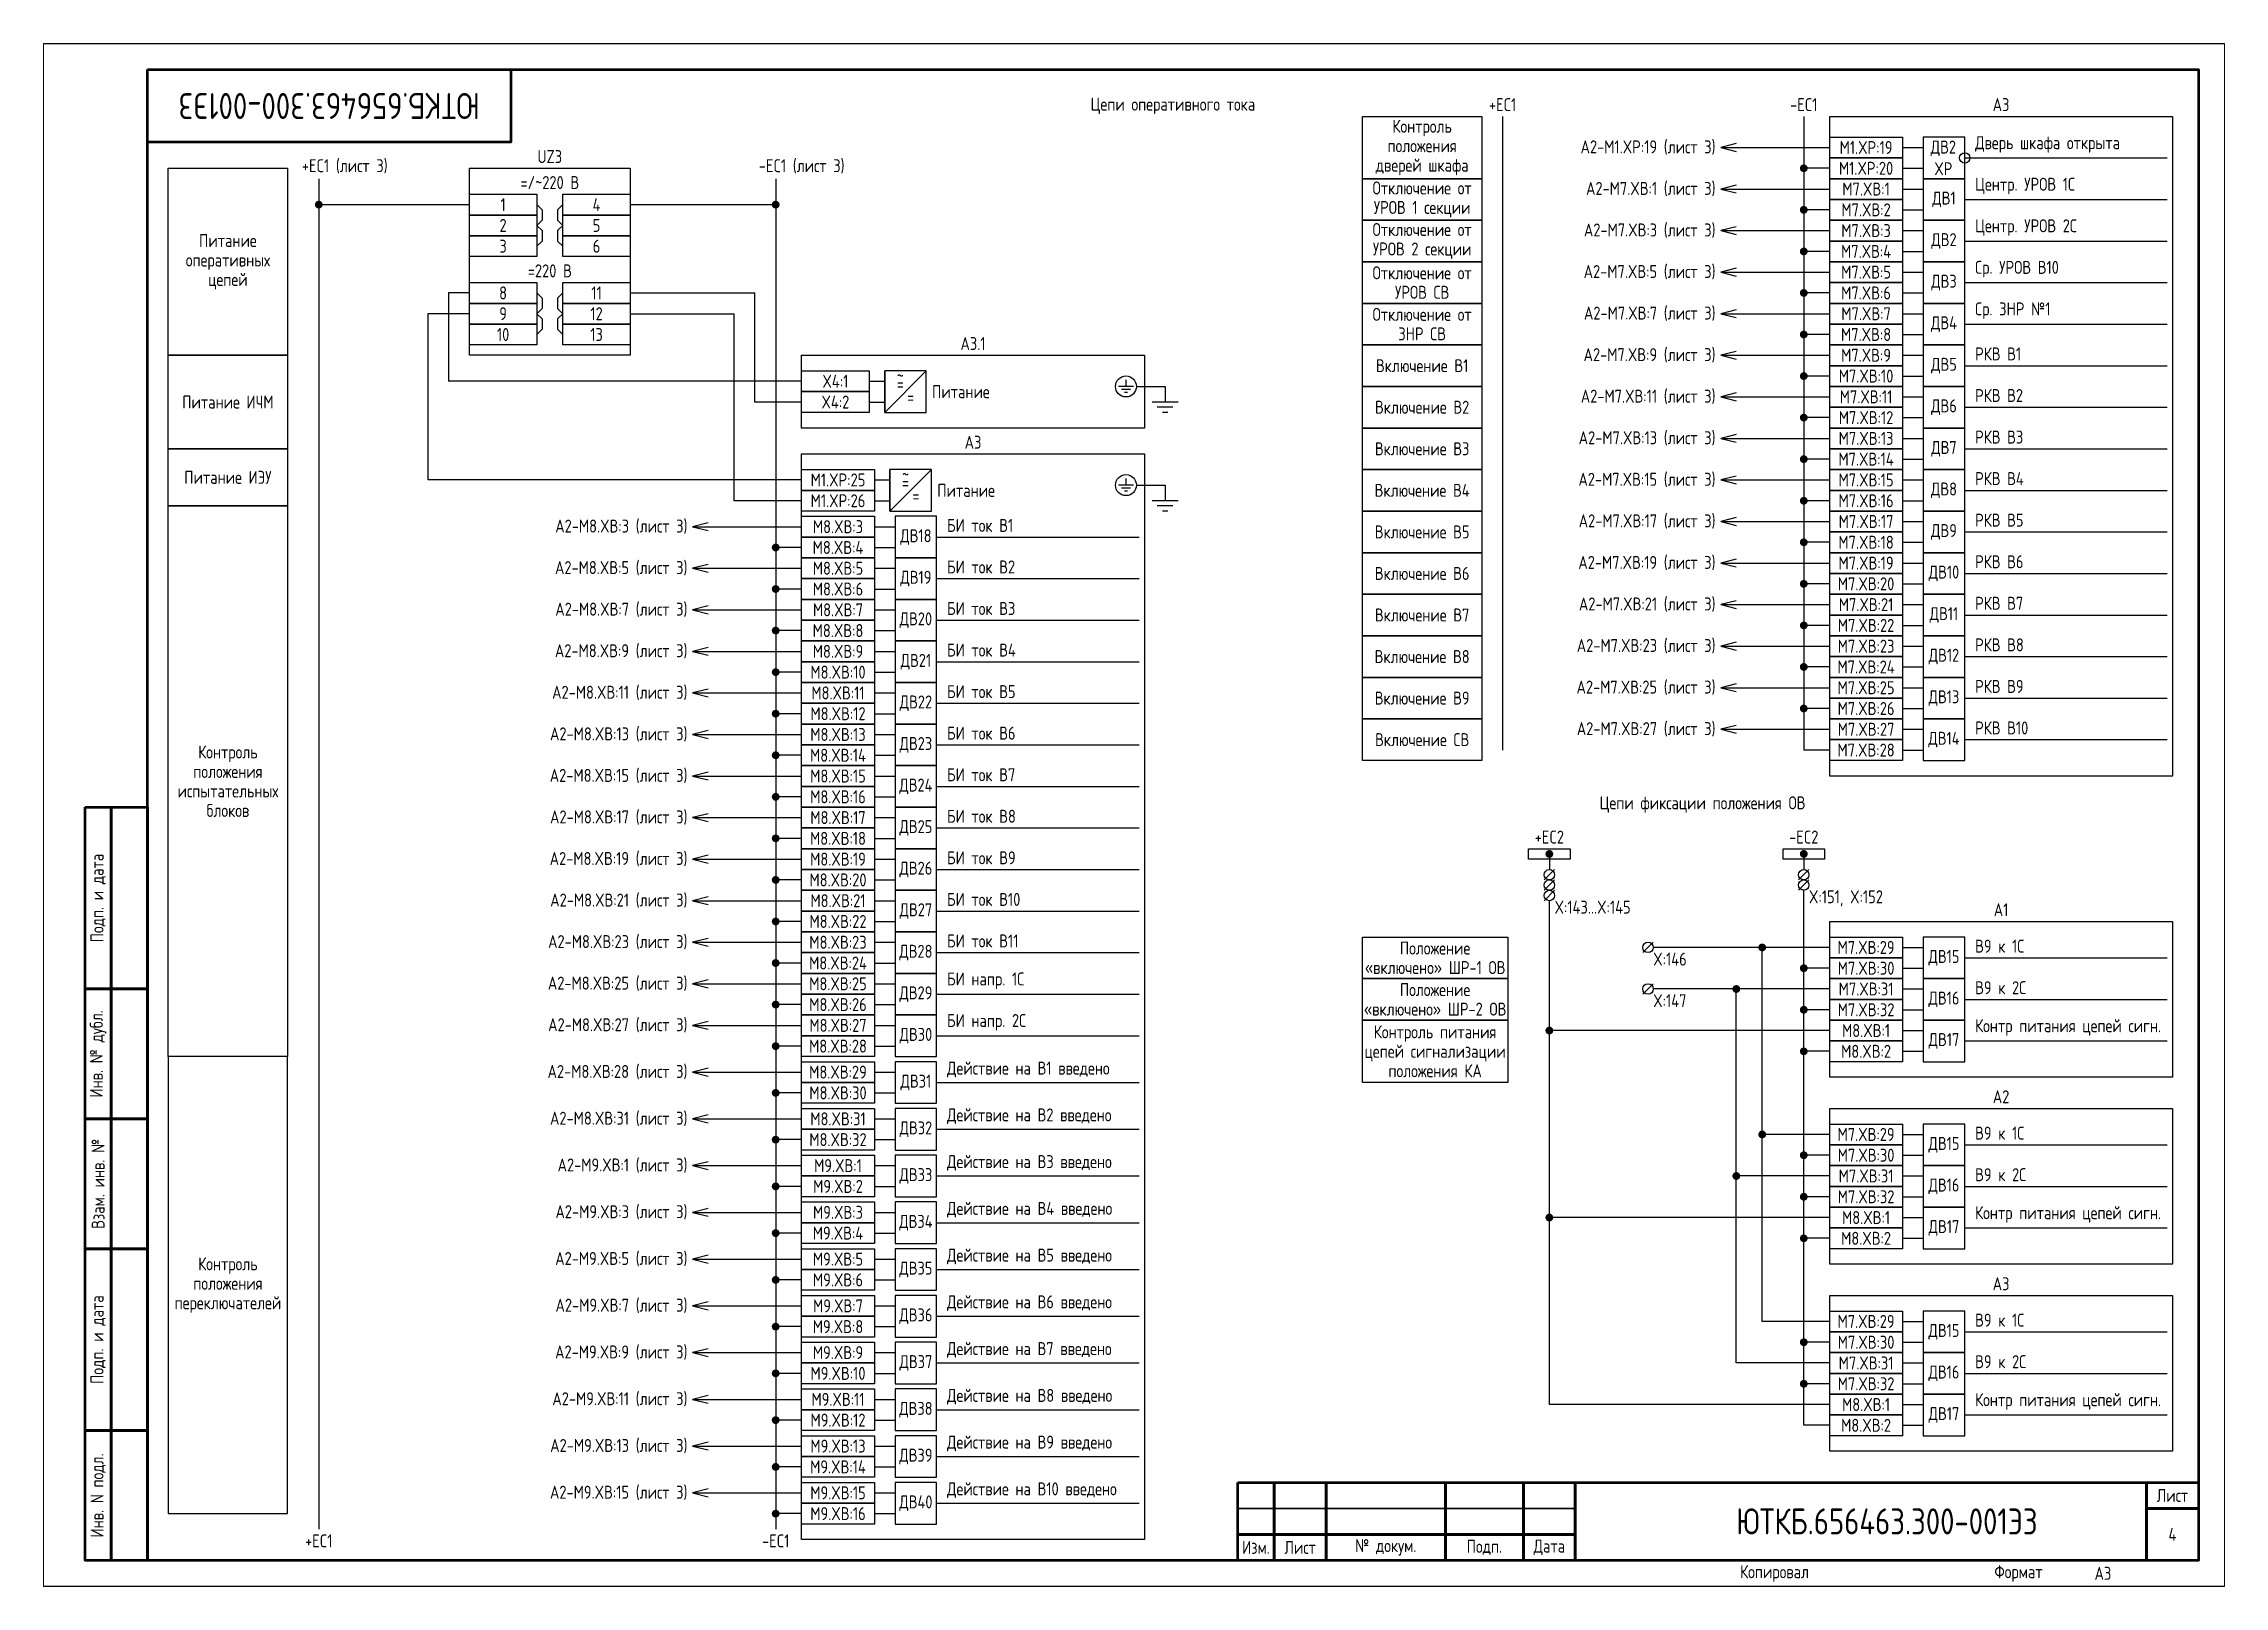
# Paper-space layout 'Лист4' of a CAD drawing. Header units: millimetres, sheet in inches. Extents: x 101.3 to 124.9, y 96.7 to 113.3.
# The model-space entities are those that its viewports show. They can reach past a viewport. Long polylines and large blocks are cut down to what shows.
import ezdxf

# ---------------------------------------------------------------- set-up
doc = ezdxf.new("R2010")
doc.units = ezdxf.units.MM
doc.styles.add('Gost_type_A', font='GOST_A.TTF')

psp = doc.layouts.new('Лист4')

msp = doc.modelspace()

# ---------------------------------------------------------------- texts
at = {"insert": (1315, 285), "char_height": 5, "width": 70, "attachment_point": 5, "rotation": 180, "style": 'Gost_type_A'}
msp.add_mtext('ЮТКБ.656463.300-001Э3', dxfattribs=at)
at = {"char_height": 2.5, "style": 'Gost_type_A'}
for s, insert, width, attachment_point, line_spacing_factor in [('Цепи оперативного тока', (1477.5, 285), 395, 5, 0.9), ('A3', (1637, 284), 66, 8, 0.9), ('Контроль положения\\Pдверей шкафа', (1525.5, 277), 23, 5, 0.9), ('A2-M1.XP:19 (лист 3)', (1582, 277), 31, 6, 0.8), ('UZ3', (1357.5, 274), 31, 8, 0.9), ('=/~220 В', (1357.5, 269), 31, 8, 0.9), ('Отключение от УРОВ 1 секции', (1525.5, 267), 23, 5, 0.9), ('A2-M7.XВ:1 (лист 3)', (1582, 269), 31, 6, 0.8), ('Отключение от УРОВ 2 секции', (1525.5, 259), 23, 5, 0.9), ('A2-M7.XВ:3 (лист 3)', (1582, 261), 31, 6, 0.8), ('Питание оперативных цепей', (1295.5, 255), 23, 5, 0.9), ('=220 В', (1357.5, 252), 31, 8, 0.9), ('Отключение от УРОВ СВ', (1525.5, 251), 23, 5, 0.9), ('A2-M7.XВ:5 (лист 3)', (1582, 253), 31, 6, 0.8), ('Отключение от ЗНР СВ', (1525.5, 243), 23, 5, 0.9), ('A2-M7.XВ:7 (лист 3)', (1582, 245), 31, 6, 0.8), ('A3.1', (1439, 238), 66, 8, 0.9), ('Включение В1', (1525.5, 235), 23, 5, 0.9), ('A2-M7.XВ:9 (лист 3)', (1582, 237), 31, 6, 0.8), ('Питание ИЧМ', (1295.5, 228), 23, 5, 0.9), ('Включение В2', (1525.5, 227), 23, 5, 0.9), ('A2-M7.XВ:11 (лист 3)', (1582, 229), 31, 6, 0.8), ('A2-M7.XВ:13 (лист 3)', (1582, 221), 31, 6, 0.8), ('A3', (1439, 219), 66, 8, 0.9), ('Включение В3', (1525.5, 219), 23, 5, 0.9), ('Питание ИЭУ', (1295.5, 213.5), 23, 5, 0.9), ('A2-M7.XВ:15 (лист 3)', (1582, 213), 31, 6, 0.8), ('Включение В4', (1525.5, 211), 23, 5, 0.9), ('A2-M7.XВ:17 (лист 3)', (1582, 205), 31, 6, 0.8), ('A2-M8.XВ:3 (лист 3)', (1384, 204), 31, 6, 0.8), ('Включение В5', (1525.5, 203), 23, 5, 0.9), ('A2-M8.XВ:5 (лист 3)', (1384, 196), 31, 6, 0.8), ('A2-M7.XВ:19 (лист 3)', (1582, 197), 31, 6, 0.8), ('Включение В6', (1525.5, 195), 23, 5, 0.9), ('A2-M8.XВ:7 (лист 3)', (1384, 188), 31, 6, 0.8), ('A2-M7.XВ:21 (лист 3)', (1582, 189), 31, 6, 0.8), ('Включение В7', (1525.5, 187), 23, 5, 0.9), ('A2-M8.XВ:9 (лист 3)', (1384, 180), 31, 6, 0.8), ('A2-M7.XВ:23 (лист 3)', (1582, 181), 31, 6, 0.8), ('Включение В8', (1525.5, 179), 23, 5, 0.9), ('A2-M8.XВ:11 (лист 3)', (1384, 172), 31, 6, 0.8), ('Включение В9', (1525.5, 171), 23, 5, 0.9), ('A2-M7.XВ:25 (лист 3)', (1582, 173), 31, 6, 0.8), ('A2-M8.XВ:13 (лист 3)', (1384, 164), 31, 6, 0.8), ('Включение СВ', (1525.5, 163), 23, 5, 0.9), ('A2-M7.XВ:27 (лист 3)', (1582, 165), 31, 6, 0.8), ('Контроль положения\\Pиспытательных блоков', (1295.5, 155), 23, 5, 0.9), ('A2-M8.XВ:15 (лист 3)', (1384, 156), 31, 6, 0.8), ('Цепи фиксации положения ОВ', (1579.5, 150.5), 181, 5, 0.9), ('A2-M8.XВ:17 (лист 3)', (1384, 148), 31, 6, 0.8), ('A2-M8.XВ:19 (лист 3)', (1384, 140), 31, 6, 0.8), ('A2-M8.XВ:21 (лист 3)', (1384, 132), 31, 6, 0.8), ('X:143...X:145', (1551, 132), 16, 1, 0.9), ('X:151, X:152', (1600, 134), 16, 1, 0.9), ('A1', (1637, 129), 66, 8, 0.9), ('A2-M8.XВ:23 (лист 3)', (1384, 124), 31, 6, 0.8), ('Положение «включено» ШР-1 ОВ', (1528, 121), 28, 5, 0.9), ('X:146', (1570, 122), 8, 1, 0.9), ('A2-M8.XВ:25 (лист 3)', (1384, 116), 31, 6, 0.8), ('Положение «включено» ШР-2 ОВ', (1528, 113), 28, 5, 0.9), ('X:147', (1570, 114), 8, 1, 0.9), ('A2-M8.XВ:27 (лист 3)', (1384, 108), 31, 6, 0.8), ('Контроль питания цепей сигнализации положения КА', (1528, 103), 28, 5, 0.9), ('A2-M8.XВ:28 (лист 3)', (1384, 99), 31, 6, 0.8), ('A2', (1637, 93), 66, 8, 0.9), ('A2-M8.XВ:31 (лист 3)', (1384, 90), 31, 6, 0.8), ('A2-M9.XВ:1 (лист 3)', (1384, 81), 31, 6, 0.8), ('A2-M9.XВ:3 (лист 3)', (1384, 72), 31, 6, 0.8), ('Контроль положения\\Pпереключателей', (1295.5, 58), 23, 5, 0.9), ('A2-M9.XВ:5 (лист 3)', (1384, 63), 31, 6, 0.8), ('A3', (1637, 57), 66, 8, 0.9), ('A2-M9.XВ:7 (лист 3)', (1384, 54), 31, 6, 0.8), ('A2-M9.XВ:9 (лист 3)', (1384, 45), 31, 6, 0.8), ('A2-M9.XВ:11 (лист 3)', (1384, 36), 31, 6, 0.8), ('A2-M9.XВ:13 (лист 3)', (1384, 27), 31, 6, 0.8), ('A2-M9.XВ:15 (лист 3)', (1384, 18), 31, 6, 0.8)]:
    msp.add_mtext(s, dxfattribs=dict(at, insert=insert, width=width, attachment_point=attachment_point, line_spacing_factor=line_spacing_factor))
at = {"style": 'Gost_type_A'}
for s, insert, char_height, width, attachment_point in [('+EC1', (1541, 284), 2.5, 20, 8), ('-EC1', (1599, 284), 2.5, 20, 8), ('M1.XP:19', (1611, 277), 2.5, 14, 5), ('ДВ2 XP', (1625.88, 275), 2.5, 7.7588, 5), ('Дверь шкафа открыта', (1632, 276), 2.5, 37, 7), ('+EC1 (лист 3)', (1318, 272), 2.5, 18, 8), ('-EC1 (лист 3)', (1406, 272), 2.5, 18, 8), ('M1.XP:20', (1611, 273), 2.5, 14, 5), ('M7.XВ:1', (1611, 269), 2.5, 14, 5), ('Центр. УРОВ 1С', (1632, 268), 2.5, 27.8465, 7), ('1', (1348.5, 266), 2.5, 13, 5), ('4', (1366.5, 266), 2.5, 13, 5), ('M7.XВ:2', (1611, 265), 2.5, 14, 5), ('ДВ1', (1626, 267), 2.5, 7.9998, 5), ('2', (1348.5, 262), 2.5, 13, 5), ('5', (1366.5, 262), 2.5, 13, 5), ('M7.XВ:3', (1611, 261), 2.5, 14, 5), ('ДВ2', (1626, 259), 2.5, 7.9998, 5), ('Центр. УРОВ 2С', (1632, 260), 2.5, 27.8465, 7), ('3', (1348.5, 258), 2.5, 13, 5), ('6', (1366.5, 258), 2.5, 13, 5), ('M7.XВ:4', (1611, 257), 2.5, 14, 5), ('M7.XВ:5', (1611, 253), 2.5, 14, 5), ('ДВ3', (1626, 251), 2.5, 7.9998, 5), ('Ср. УРОВ В10', (1632, 252), 2.5, 27.8465, 7), ('8', (1348.5, 249), 2.5, 13, 5), ('11', (1366.5, 249), 2.5, 13, 5), ('M7.XВ:6', (1611, 249), 2.5, 14, 5), ('9', (1348.5, 245), 2.5, 13, 5), ('12', (1366.5, 245), 2.5, 13, 5), ('M7.XВ:7', (1611, 245), 2.5, 14, 5), ('ДВ4', (1626, 243), 2.5, 7.9998, 5), ('Ср. ЗНР №1', (1632, 244), 2.5, 27.8465, 7), ('10', (1348.5, 241), 2.5, 13, 5), ('13', (1366.5, 241), 2.5, 13, 5), ('M7.XВ:8', (1611, 241), 2.5, 14, 5), ('M7.XВ:9', (1611, 237), 2.5, 14, 5), ('ДВ5', (1626, 235), 2.5, 7.9998, 5), ('РКВ В1', (1632, 236), 2.5, 27.8465, 7), ('X4:1', (1412.5, 232), 2.5, 13, 5), ('~', (1425, 233.03), 2.5, 2.7, 5), ('=', (1425, 231.53), 2.5, 6, 5), ('Питание', (1436.67, 229.99), 2.5, 11.3452, 5), ('M7.XВ:10', (1611, 233), 2.5, 14, 5), ('X4:2', (1412.5, 228), 2.5, 13, 5), ('=', (1427, 229), 2.5, 6, 5), ('M7.XВ:11', (1611, 229), 2.5, 14, 5), ('ДВ6', (1626, 227), 2.5, 7.9998, 5), ('РКВ В2', (1632, 228), 2.5, 27.8465, 7), ('M7.XВ:12', (1611, 225), 2.5, 14, 5), ('M7.XВ:13', (1611, 221), 2.5, 14, 5), ('ДВ7', (1626, 219), 2.5, 7.9998, 5), ('РКВ В3', (1632, 220), 2.5, 27.8465, 7), ('M1.XP:25', (1413, 213), 2.5, 13.9956, 5), ('~', (1426, 214.03), 2.5, 2.7, 5), ('M7.XВ:14', (1611, 217), 2.5, 14, 5), ('M7.XВ:15', (1611, 213), 2.5, 14, 5), ('РКВ В4', (1632, 212), 2.5, 27.8465, 7), ('M1.XP:26', (1413, 209), 2.5, 13.9956, 5), ('=', (1426, 212.53), 2.5, 6, 5), ('=', (1428, 210), 2.5, 6, 5), ('Питание', (1437.67, 210.99), 2.5, 11.3452, 5), ('M7.XВ:16', (1611, 209), 2.5, 14, 5), ('ДВ8', (1626, 211), 2.5, 7.9998, 5), ('M7.XВ:17', (1611, 205), 2.5, 14, 5), ('РКВ В5', (1632, 204), 2.5, 27.8465, 7), ('M8.XВ:3', (1413, 204), 2.5, 14, 5), ('ДВ18', (1428, 202), 2.5, 7.9998, 5), ('БИ ток В1', (1434, 203), 2.5, 27.8465, 7), ('M7.XВ:18', (1611, 201), 2.5, 14, 5), ('ДВ9', (1626, 203), 2.5, 7.9998, 5), ('M8.XВ:4', (1413, 200), 2.5, 14, 5), ('БИ ток В2', (1434, 195), 2.5, 27.8465, 7), ('M7.XВ:19', (1611, 197), 2.5, 14, 5), ('РКВ В6', (1632, 196), 2.5, 27.8465, 7), ('M8.XВ:5', (1413, 196), 2.5, 14, 5), ('M8.XВ:6', (1413, 192), 2.5, 14, 5), ('ДВ19', (1428, 194), 2.5, 7.9998, 5), ('M7.XВ:20', (1611, 193), 2.5, 14, 5), ('ДВ10', (1626, 195), 2.5, 7.9998, 5), ('M8.XВ:7', (1413, 188), 2.5, 14, 5), ('БИ ток В3', (1434, 187), 2.5, 27.8465, 7), ('M7.XВ:21', (1611, 189), 2.5, 14, 5), ('РКВ В7', (1632, 188), 2.5, 27.8465, 7), ('M8.XВ:8', (1413, 184), 2.5, 14, 5), ('ДВ20', (1428, 186), 2.5, 7.9998, 5), ('M7.XВ:22', (1611, 185), 2.5, 14, 5), ('ДВ11', (1626, 187), 2.5, 7.9998, 5), ('M8.XВ:9', (1413, 180), 2.5, 14, 5), ('БИ ток В4', (1434, 179), 2.5, 27.8465, 7), ('M7.XВ:23', (1611, 181), 2.5, 14, 5), ('РКВ В8', (1632, 180), 2.5, 27.8465, 7), ('M8.XВ:10', (1413, 176), 2.5, 14, 5), ('ДВ21', (1428, 178), 2.5, 7.9998, 5), ('M7.XВ:24', (1611, 177), 2.5, 14, 5), ('ДВ12', (1626, 179), 2.5, 7.9998, 5), ('M8.XВ:11', (1413, 172), 2.5, 14, 5), ('БИ ток В5', (1434, 171), 2.5, 27.8465, 7), ('M7.XВ:25', (1611, 173), 2.5, 14, 5), ('ДВ13', (1626, 171), 2.5, 7.9998, 5), ('РКВ В9', (1632, 172), 2.5, 27.8465, 7), ('M8.XВ:12', (1413, 168), 2.5, 14, 5), ('ДВ22', (1428, 170), 2.5, 7.9998, 5), ('M7.XВ:26', (1611, 169), 2.5, 14, 5), ('M8.XВ:13', (1413, 164), 2.5, 14, 5), ('БИ ток В6', (1434, 163), 2.5, 27.8465, 7), ('M7.XВ:27', (1611, 165), 2.5, 14, 5), ('ДВ14', (1626, 163), 2.5, 7.9998, 5), ('РКВ В10', (1632, 164), 2.5, 27.8465, 7), ('M8.XВ:14', (1413, 160), 2.5, 14, 5), ('ДВ23', (1428, 162), 2.5, 7.9998, 5), ('M7.XВ:28', (1611, 161), 2.5, 14, 5), ('M8.XВ:15', (1413, 156), 2.5, 14, 5), ('ДВ24', (1428, 154), 2.5, 7.9998, 5), ('БИ ток В7', (1434, 155), 2.5, 27.8465, 7), ('M8.XВ:16', (1413, 152), 2.5, 14, 5), ('M8.XВ:17', (1413, 148), 2.5, 14, 5), ('ДВ25', (1428, 146), 2.5, 7.9998, 5), ('БИ ток В8', (1434, 147), 2.5, 27.8465, 7), ('M8.XВ:18', (1413, 144), 2.5, 14, 5), ('+EC2', (1550, 143), 2.5, 10, 8), ('-EC2', (1599, 143), 2.5, 10, 8), ('M8.XВ:19', (1413, 140), 2.5, 14, 5), ('ДВ26', (1428, 138), 2.5, 7.9998, 5), ('БИ ток В9', (1434, 139), 2.5, 27.8465, 7), ('M8.XВ:20', (1413, 136), 2.5, 14, 5), ('M8.XВ:21', (1413, 132), 2.5, 14, 5), ('ДВ27', (1428, 130), 2.5, 7.9998, 5), ('БИ ток В10', (1434, 131), 2.5, 27.8465, 7), ('M8.XВ:22', (1413, 128), 2.5, 14, 5), ('M8.XВ:23', (1413, 124), 2.5, 14, 5), ('ДВ28', (1428, 122), 2.5, 7.9998, 5), ('БИ ток В11', (1434, 123), 2.5, 27.8465, 7), ('M7.XВ:29', (1611, 123), 2.5, 14, 5), ('ДВ15', (1626, 121), 2.5, 7.9998, 5), ('В9 к 1С', (1632, 122), 2.5, 27.8465, 7), ('M8.XВ:24', (1413, 120), 2.5, 14, 5), ('БИ напр. 1С', (1434, 115), 2.5, 27.8465, 7), ('M7.XВ:30', (1611, 119), 2.5, 14, 5), ('M8.XВ:25', (1413, 116), 2.5, 14, 5), ('ДВ29', (1428, 114), 2.5, 7.9998, 5), ('M7.XВ:31', (1611, 115), 2.5, 14, 5), ('ДВ16', (1626, 113), 2.5, 7.9998, 5), ('В9 к 2С', (1632, 114), 2.5, 27.8465, 7), ('M8.XВ:26', (1413, 112), 2.5, 14, 5), ('M8.XВ:27', (1413, 108), 2.5, 14, 5), ('БИ напр. 2С', (1434, 107), 2.5, 27.8465, 7), ('M7.XВ:32', (1611, 111), 2.5, 14, 5), ('M8.XВ:28', (1413, 104), 2.5, 14, 5), ('ДВ30', (1428, 106), 2.5, 7.9998, 5), ('M8.XВ:1', (1611, 107), 2.5, 14, 5), ('ДВ17', (1626, 105), 2.5, 7.9998, 5), ('Контр питания цепей сигн.', (1632, 106), 2.5, 35.7119, 7), ('Действие на В1 введено', (1434, 98), 2.5, 38, 7), ('M8.XВ:2', (1611, 103), 2.5, 14, 5), ('M8.XВ:29', (1413, 99), 2.5, 14, 5), ('ДВ31', (1428, 97), 2.5, 7.9998, 5), ('M8.XВ:30', (1413, 95), 2.5, 14, 5), ('M8.XВ:31', (1413, 90), 2.5, 14, 5), ('ДВ32', (1428, 88), 2.5, 7.9998, 5), ('Действие на В2 введено', (1434, 89), 2.5, 37, 7), ('M7.XВ:29', (1611, 87), 2.5, 14, 5), ('В9 к 1С', (1632, 86), 2.5, 27.8465, 7), ('M8.XВ:32', (1413, 86), 2.5, 14, 5), ('M7.XВ:30', (1611, 83), 2.5, 14, 5), ('ДВ15', (1626, 85), 2.5, 7.9998, 5), ('M9.XВ:1', (1413, 81), 2.5, 14, 5), ('ДВ33', (1428, 79), 2.5, 7.9998, 5), ('Действие на В3 введено', (1434, 80), 2.5, 38, 7), ('M7.XВ:31', (1611, 79), 2.5, 14, 5), ('В9 к 2С', (1632, 78), 2.5, 27.8465, 7), ('M9.XВ:2', (1413, 77), 2.5, 14, 5), ('M7.XВ:32', (1611, 75), 2.5, 14, 5), ('ДВ16', (1626, 77), 2.5, 7.9998, 5), ('M9.XВ:3', (1413, 72), 2.5, 14, 5), ('ДВ34', (1428, 70), 2.5, 7.9998, 5), ('Действие на В4 введено', (1434, 71), 2.5, 38, 7), ('M8.XВ:1', (1611, 71), 2.5, 14, 5), ('Контр питания цепей сигн.', (1632, 70), 2.5, 35.7119, 7), ('M9.XВ:4', (1413, 68), 2.5, 14, 5), ('M8.XВ:2', (1611, 67), 2.5, 14, 5), ('ДВ17', (1626, 69), 2.5, 7.9998, 5), ('M9.XВ:5', (1413, 63), 2.5, 14, 5), ('Действие на В5 введено', (1434, 62), 2.5, 38, 7), ('M9.XВ:6', (1413, 59), 2.5, 14, 5), ('ДВ35', (1428, 61), 2.5, 7.9998, 5), ('M9.XВ:7', (1413, 54), 2.5, 14, 5), ('Действие на В6 введено', (1434, 53), 2.5, 38, 7), ('M9.XВ:8', (1413, 50), 2.5, 14, 5), ('ДВ36', (1428, 52), 2.5, 7.9998, 5), ('M7.XВ:29', (1611, 51), 2.5, 14, 5), ('ДВ15', (1626, 49), 2.5, 7.9998, 5), ('В9 к 1С', (1632, 50), 2.5, 27.8465, 7), ('M9.XВ:9', (1413, 45), 2.5, 14, 5), ('Действие на В7 введено', (1434, 44), 2.5, 38, 7), ('M7.XВ:30', (1611, 47), 2.5, 14, 5), ('M9.XВ:10', (1413, 41), 2.5, 14, 5), ('ДВ37', (1428, 43), 2.5, 7.9998, 5), ('M7.XВ:31', (1611, 43), 2.5, 14, 5), ('ДВ16', (1626, 41), 2.5, 7.9998, 5), ('В9 к 2С', (1632, 42), 2.5, 27.8465, 7), ('Действие на В8 введено', (1434, 35), 2.5, 38, 7), ('M7.XВ:32', (1611, 39), 2.5, 14, 5), ('M9.XВ:11', (1413, 36), 2.5, 14, 5), ('ДВ38', (1428, 34), 2.5, 7.9998, 5), ('M8.XВ:1', (1611, 35), 2.5, 14, 5), ('ДВ17', (1626, 33), 2.5, 7.9998, 5), ('Контр питания цепей сигн.', (1632, 34), 2.5, 35.7119, 7), ('M9.XВ:12', (1413, 32), 2.5, 14, 5), ('M8.XВ:2', (1611, 31), 2.5, 14, 5), ('M9.XВ:13', (1413, 27), 2.5, 14, 5), ('ДВ39', (1428, 25), 2.5, 7.9998, 5), ('Действие на В9 введено', (1434, 26), 2.5, 38, 7), ('M9.XВ:14', (1413, 23), 2.5, 14, 5), ('M9.XВ:15', (1413, 18), 2.5, 14, 5), ('ДВ40', (1428, 16), 2.5, 7.9998, 5), ('Действие на В10 введено', (1434, 17), 2.5, 38, 7), ('M9.XВ:16', (1413, 14), 2.5, 14, 5), ('ЮТКБ.656463.300-001Э3', (1615, 12.5), 5, 120, 5), ('+EC1', (1313, 10), 2.5, 20, 2), ('-EC1', (1401, 10), 2.5, 20, 2), ('4', (1670, 10), 2.5, 10, 5), ('A3', (1655, 2.5), 2.5, 20, 4)]:
    msp.add_mtext(s, dxfattribs=dict(at, insert=insert, char_height=char_height, width=width, attachment_point=attachment_point))

# ---------------------------------------------------------------- blocks, each defined once
blk = doc.blocks.new('Формат_А3')
blk.add_lwpolyline([(-420, 297), (0, 297), (0, 0), (-420, 0)], close=True)
at = {"lineweight": 50}
blk.add_lwpolyline([(-400, 292), (-5, 292), (-5, 5), (-400, 5)], close=True, dxfattribs=at)
blk = doc.blocks.new('POINT')
at = {"const_width": 0.75}
blk.add_lwpolyline([(-0.375, 0, 1), (0.375, 0, 1)], format="xyb", close=True, dxfattribs=at)
blk = doc.blocks.new('Шинка')
blk.add_lwpolyline([(-4, 1), (4, 1), (4, -1), (-4, -1)], close=True)
blk.add_blockref('POINT', (0, 0))
blk = doc.blocks.new('Штамп левый нижний')
at = {"lineweight": 50}
for points in [[(-12, 145), (-7, 145), (-7, 110), (-12, 110)], [(-7, 145), (0, 145), (0, 110), (-7, 110)], [(-12, 110), (-7, 110), (-7, 85), (-12, 85)], [(-7, 110), (0, 110), (0, 85), (-7, 85)], [(-12, 85), (-7, 85), (-7, 60), (-12, 60)], [(-7, 85), (0, 85), (0, 60), (-7, 60)], [(-12, 60), (-7, 60), (-7, 25), (-12, 25)], [(-7, 60), (0, 60), (0, 25), (-7, 25)], [(-12, 25), (-7, 25), (-7, 0), (-12, 0)], [(-7, 25), (0, 25), (0, 0), (-7, 0)]]:
    blk.add_lwpolyline(points, close=True, dxfattribs=at)
at = {"char_height": 2.5, "attachment_point": 5, "rotation": 90, "style": 'Gost_type_A'}
for s, insert, width in [('Подп. и дата', (-9.5, 127.5), 35), ('Инв. № дубл.', (-9.5, 97.5), 25), ('Взам. инв. №', (-9.5, 72.5), 25), ('Подп. и дата', (-9.5, 42.5), 35), ('Инв. N подл.', (-9.5, 12.5), 25)]:
    blk.add_mtext(s, dxfattribs=dict(at, insert=insert, width=width))
blk = doc.blocks.new('Штамп малый нижний')
at = {"lineweight": 50}
for points in [[(-185, 15), (-178, 15), (-178, 5), (-185, 5)], [(-178, 15), (-168, 15), (-168, 5), (-178, 5)], [(-168, 15), (-145, 15), (-145, 5), (-168, 5)], [(-145, 15), (-130, 15), (-130, 5), (-145, 5)], [(-130, 15), (-120, 15), (-120, 5), (-130, 5)], [(-120, 15), (-10, 15), (-10, 0), (-120, 0)], [(-10, 15), (0, 15), (0, 10), (-10, 10)], [(-10, 10), (0, 10), (0, 0), (-10, 0)], [(-185, 5), (-178, 5), (-178, 0), (-185, 0)], [(-178, 5), (-168, 5), (-168, 0), (-178, 0)], [(-168, 5), (-145, 5), (-145, 0), (-168, 0)], [(-145, 5), (-130, 5), (-130, 0), (-145, 0)], [(-130, 5), (-120, 5), (-120, 0), (-130, 0)]]:
    blk.add_lwpolyline(points, close=True, dxfattribs=at)
for points in [[(-185, 15), (-178, 15), (-178, 10), (-185, 10)], [(-178, 15), (-168, 15), (-168, 10), (-178, 10)], [(-168, 15), (-145, 15), (-145, 10), (-168, 10)], [(-145, 15), (-130, 15), (-130, 10), (-145, 10)], [(-130, 15), (-120, 15), (-120, 10), (-130, 10)], [(-185, 10), (-178, 10), (-178, 5), (-185, 5)], [(-178, 10), (-168, 10), (-168, 5), (-178, 5)], [(-168, 10), (-145, 10), (-145, 5), (-168, 5)], [(-145, 10), (-130, 10), (-130, 5), (-145, 5)], [(-130, 10), (-120, 10), (-120, 5), (-130, 5)]]:
    blk.add_lwpolyline(points, close=True)
at = {"char_height": 2.5, "style": 'Gost_type_A'}
for s, insert, width, attachment_point in [('Лист', (-5, 12.5), 10, 5), ('Изм.', (-181.5, 2.5), 7, 5), ('Лист', (-173, 2.5), 10, 5), ('№ докум.', (-156.5, 2.5), 23, 5), ('Подп.', (-137.5, 2.5), 15, 5), ('Дата', (-125, 2.5), 10, 5), ('Копировал', (-75, -2.53), 13.1202, 6), ('Формат', (-30, -2.53), 13.1202, 6)]:
    blk.add_mtext(s, dxfattribs=dict(at, insert=insert, width=width, attachment_point=attachment_point))
blk = doc.blocks.new('Штамп угловой верхний')
at = {"lineweight": 50}
blk.add_lwpolyline([(0, 0), (70, 0), (70, -14), (0, -14)], close=True, dxfattribs=at)

# ---------------------------------------------------------------- linework, layer by layer
for p, q in [((1541, 283), (1541, 161)), ((1599, 283), (1599, 161)), ((1583, 277), (1604, 277)), ((1618, 277), (1622, 277)), ((1630, 275), (1669, 275)), ((1313, 271), (1313, 11)), ((1401, 271), (1401, 11)), ((1583, 269), (1604, 269)), ((1604, 273), (1599, 273)), ((1618, 273), (1622, 273)), ((1618, 269), (1622, 269)), ((1313, 266), (1342, 266)), ((1373, 266), (1401, 266)), ((1604, 265), (1599, 265)), ((1618, 265), (1622, 265)), ((1630, 267), (1669, 267)), ((1583, 261), (1604, 261)), ((1618, 261), (1622, 261)), ((1604, 257), (1599, 257)), ((1618, 257), (1622, 257)), ((1630, 259), (1669, 259)), ((1583, 253), (1604, 253)), ((1618, 253), (1622, 253)), ((1342, 249), (1338, 249)), ((1338, 249), (1338, 232)), ((1373, 249), (1397, 249)), ((1397, 228), (1397, 249)), ((1604, 249), (1599, 249)), ((1618, 249), (1622, 249)), ((1630, 251), (1669, 251)), ((1334, 245), (1334, 213)), ((1342, 245), (1334, 245)), ((1373, 245), (1393, 245)), ((1393, 209), (1393, 245)), ((1583, 245), (1604, 245)), ((1618, 245), (1622, 245)), ((1604, 241), (1599, 241)), ((1618, 241), (1622, 241)), ((1630, 243), (1669, 243)), ((1583, 237), (1604, 237)), ((1618, 237), (1622, 237)), ((1406, 232), (1338, 232)), ((1422, 226), (1422, 234)), ((1422, 226), (1430, 234)), ((1604, 233), (1599, 233)), ((1618, 233), (1622, 233)), ((1630, 235), (1669, 235)), ((1406, 228), (1397, 228)), ((1470.48, 231), (1476, 231)), ((1583, 229), (1604, 229)), ((1618, 229), (1622, 229)), ((1630, 227), (1669, 227)), ((1604, 225), (1599, 225)), ((1618, 225), (1622, 225)), ((1583, 221), (1604, 221)), ((1618, 221), (1622, 221)), ((1630, 219), (1669, 219)), ((1423, 207), (1423, 215)), ((1423, 207), (1431, 215)), ((1604, 217), (1599, 217)), ((1618, 217), (1622, 217)), ((1406, 213), (1334, 213)), ((1470.48, 212), (1476, 212)), ((1583, 213), (1604, 213)), ((1618, 213), (1622, 213)), ((1630, 211), (1669, 211)), ((1406, 209), (1393, 209)), ((1604, 209), (1599, 209)), ((1618, 209), (1622, 209)), ((1385, 204), (1406, 204)), ((1420, 204), (1424, 204)), ((1432, 202), (1471, 202)), ((1583, 205), (1604, 205)), ((1618, 205), (1622, 205)), ((1630, 203), (1669, 203)), ((1406, 200), (1401, 200)), ((1420, 200), (1424, 200)), ((1604, 201), (1599, 201)), ((1618, 201), (1622, 201)), ((1385, 196), (1406, 196)), ((1420, 196), (1424, 196)), ((1432, 194), (1471, 194)), ((1583, 197), (1604, 197)), ((1618, 197), (1622, 197)), ((1630, 195), (1669, 195)), ((1406, 192), (1401, 192)), ((1420, 192), (1424, 192)), ((1604, 193), (1599, 193)), ((1618, 193), (1622, 193)), ((1385, 188), (1406, 188)), ((1420, 188), (1424, 188)), ((1432, 186), (1471, 186)), ((1583, 189), (1604, 189)), ((1604, 185), (1599, 185)), ((1618, 189), (1622, 189)), ((1618, 185), (1622, 185)), ((1630, 187), (1669, 187)), ((1406, 184), (1401, 184)), ((1420, 184), (1424, 184)), ((1583, 181), (1604, 181)), ((1618, 181), (1622, 181)), ((1385, 180), (1406, 180)), ((1420, 180), (1424, 180)), ((1432, 178), (1471, 178)), ((1604, 177), (1599, 177)), ((1618, 177), (1622, 177)), ((1630, 179), (1669, 179)), ((1406, 176), (1401, 176)), ((1420, 176), (1424, 176)), ((1583, 173), (1604, 173)), ((1618, 173), (1622, 173)), ((1385, 172), (1406, 172)), ((1420, 172), (1424, 172)), ((1432, 170), (1471, 170)), ((1604, 169), (1599, 169)), ((1618, 169), (1622, 169)), ((1630, 171), (1669, 171)), ((1385, 164), (1406, 164)), ((1406, 168), (1401, 168)), ((1420, 168), (1424, 168)), ((1420, 164), (1424, 164)), ((1583, 165), (1604, 165)), ((1618, 165), (1622, 165)), ((1406, 160), (1401, 160)), ((1420, 160), (1424, 160)), ((1432, 162), (1471, 162)), ((1604, 161), (1599, 161)), ((1618, 161), (1622, 161)), ((1630, 163), (1669, 163)), ((1385, 156), (1406, 156)), ((1420, 156), (1424, 156)), ((1406, 152), (1401, 152)), ((1420, 152), (1424, 152)), ((1432, 154), (1471, 154)), ((1385, 148), (1406, 148)), ((1420, 148), (1424, 148)), ((1406, 144), (1401, 144)), ((1420, 144), (1424, 144)), ((1432, 146), (1471, 146)), ((1385, 140), (1406, 140)), ((1420, 140), (1424, 140)), ((1550, 141), (1550, 138)), ((1599, 141), (1599, 138)), ((1406, 136), (1401, 136)), ((1420, 136), (1424, 136)), ((1432, 138), (1471, 138)), ((1551, 138), (1549, 136)), ((1551, 136), (1549, 134)), ((1600, 138), (1598, 136)), ((1600, 136), (1598, 134)), ((1385, 132), (1406, 132)), ((1420, 132), (1424, 132)), ((1551, 134), (1549, 132)), ((1550, 35), (1550, 132)), ((1599, 31), (1599, 134)), ((1406, 128), (1401, 128)), ((1420, 128), (1424, 128)), ((1432, 130), (1471, 130)), ((1385, 124), (1406, 124)), ((1420, 124), (1424, 124)), ((1432, 122), (1471, 122)), ((1570, 124), (1568, 122)), ((1604, 123), (1570, 123)), ((1591, 51), (1591, 123)), ((1618, 123), (1622, 123)), ((1406, 120), (1401, 120)), ((1420, 120), (1424, 120)), ((1604, 119), (1599, 119)), ((1618, 119), (1622, 119)), ((1630, 121), (1669, 121)), ((1385, 116), (1406, 116)), ((1420, 116), (1424, 116)), ((1432, 114), (1471, 114)), ((1570, 116), (1568, 114)), ((1604, 115), (1570, 115)), ((1586, 43), (1586, 115)), ((1618, 115), (1622, 115)), ((1406, 112), (1401, 112)), ((1420, 112), (1424, 112)), ((1604, 111), (1599, 111)), ((1618, 111), (1622, 111)), ((1630, 113), (1669, 113)), ((1385, 108), (1406, 108)), ((1420, 108), (1424, 108)), ((1432, 106), (1471, 106)), ((1604, 107), (1550, 107)), ((1618, 107), (1622, 107)), ((1406, 104), (1401, 104)), ((1420, 104), (1424, 104)), ((1604, 103), (1599, 103)), ((1618, 103), (1622, 103)), ((1630, 105), (1669, 105)), ((1385, 99), (1406, 99)), ((1420, 99), (1424, 99)), ((1432, 97), (1471, 97)), ((1406, 95), (1401, 95)), ((1420, 95), (1424, 95)), ((1385, 90), (1406, 90)), ((1420, 90), (1424, 90)), ((1406, 86), (1401, 86)), ((1420, 86), (1424, 86)), ((1432, 88), (1471, 88)), ((1604, 87), (1591, 87)), ((1618, 87), (1622, 87)), ((1630, 85), (1669, 85)), ((1385, 81), (1406, 81)), ((1420, 81), (1424, 81)), ((1604, 83), (1599, 83)), ((1618, 83), (1622, 83)), ((1406, 77), (1401, 77)), ((1420, 77), (1424, 77)), ((1432, 79), (1471, 79)), ((1604, 79), (1586, 79)), ((1618, 79), (1622, 79)), ((1630, 77), (1669, 77)), ((1385, 72), (1406, 72)), ((1420, 72), (1424, 72)), ((1604, 75), (1599, 75)), ((1618, 75), (1622, 75)), ((1406, 68), (1401, 68)), ((1420, 68), (1424, 68)), ((1432, 70), (1471, 70)), ((1604, 71), (1550, 71)), ((1618, 71), (1622, 71)), ((1630, 69), (1669, 69)), ((1604, 67), (1599, 67)), ((1618, 67), (1622, 67)), ((1385, 63), (1406, 63)), ((1406, 59), (1401, 59)), ((1420, 63), (1424, 63)), ((1420, 59), (1424, 59)), ((1432, 61), (1471, 61)), ((1385, 54), (1406, 54)), ((1420, 54), (1424, 54)), ((1432, 52), (1471, 52)), ((1604, 51), (1591, 51)), ((1618, 51), (1622, 51)), ((1406, 50), (1401, 50)), ((1420, 50), (1424, 50)), ((1604, 47), (1599, 47)), ((1618, 47), (1622, 47)), ((1630, 49), (1669, 49)), ((1385, 45), (1406, 45)), ((1420, 45), (1424, 45)), ((1432, 43), (1471, 43)), ((1604, 43), (1586, 43)), ((1618, 43), (1622, 43)), ((1406, 41), (1401, 41)), ((1420, 41), (1424, 41)), ((1604, 39), (1599, 39)), ((1618, 39), (1622, 39)), ((1630, 41), (1669, 41)), ((1385, 36), (1406, 36)), ((1420, 36), (1424, 36)), ((1432, 34), (1471, 34)), ((1604, 35), (1550, 35)), ((1618, 35), (1622, 35)), ((1406, 32), (1401, 32)), ((1420, 32), (1424, 32)), ((1604, 31), (1599, 31)), ((1618, 31), (1622, 31)), ((1630, 33), (1669, 33)), ((1385, 27), (1406, 27)), ((1420, 27), (1424, 27)), ((1406, 23), (1401, 23)), ((1420, 23), (1424, 23)), ((1432, 25), (1471, 25)), ((1385, 18), (1406, 18)), ((1420, 18), (1424, 18)), ((1406, 14), (1401, 14)), ((1420, 14), (1424, 14)), ((1432, 16), (1471, 16))]:
    msp.add_line(p, q)
at = {"ltscale": 4}
for p, q in [((1419, 232), (1422, 232)), ((1419, 228), (1422, 228)), ((1420, 213), (1423, 213)), ((1420, 209), (1423, 209))]:
    msp.add_line(p, q, dxfattribs=at)
at = {"ltscale": 4.32}
for p, q in [((1468.46, 232.28), (1468.46, 231)), ((1469.89, 231), (1467.04, 231)), ((1469.32, 230.43), (1467.61, 230.43)), ((1468.75, 229.86), (1468.18, 229.86)), ((1478.5, 228), (1473.5, 228)), ((1477.5, 227), (1474.5, 227)), ((1476, 231), (1476, 228)), ((1476.5, 226), (1475.5, 226)), ((1469.89, 212), (1467.04, 212)), ((1469.32, 211.43), (1467.61, 211.43)), ((1468.75, 210.86), (1468.18, 210.86)), ((1468.46, 213.28), (1468.46, 212)), ((1476, 212), (1476, 209)), ((1478.5, 209), (1473.5, 209)), ((1477.5, 208), (1474.5, 208)), ((1476.5, 207), (1475.5, 207))]:
    msp.add_line(p, q, dxfattribs=at)
for points in [[(1537, 271), (1514, 271), (1514, 283), (1537, 283)], [(1604, 283), (1670, 283), (1670, 156), (1604, 156)], [(1604, 279), (1618, 279), (1618, 275), (1604, 275)], [(1604, 275), (1618, 275), (1618, 271), (1604, 271)], [(1307, 237), (1284, 237), (1284, 273), (1307, 273)], [(1342, 273), (1373, 273), (1373, 237), (1342, 237)], [(1537, 263), (1514, 263), (1514, 271), (1537, 271)], [(1604, 271), (1618, 271), (1618, 267), (1604, 267)], [(1342, 268), (1355, 268), (1355, 264), (1342, 264)], [(1360, 268), (1373, 268), (1373, 264), (1360, 264)], [(1604, 267), (1618, 267), (1618, 263), (1604, 263)], [(1342, 264), (1355, 264), (1355, 260), (1342, 260)], [(1360, 264), (1373, 264), (1373, 260), (1360, 260)], [(1537, 255), (1514, 255), (1514, 263), (1537, 263)], [(1604, 263), (1618, 263), (1618, 259), (1604, 259)], [(1342, 260), (1355, 260), (1355, 256), (1342, 256)], [(1360, 260), (1373, 260), (1373, 256), (1360, 256)], [(1604, 259), (1618, 259), (1618, 255), (1604, 255)], [(1537, 247), (1514, 247), (1514, 255), (1537, 255)], [(1604, 255), (1618, 255), (1618, 251), (1604, 251)], [(1342, 251), (1355, 251), (1355, 247), (1342, 247)], [(1360, 251), (1373, 251), (1373, 247), (1360, 247)], [(1604, 251), (1618, 251), (1618, 247), (1604, 247)], [(1342, 247), (1355, 247), (1355, 243), (1342, 243)], [(1360, 247), (1373, 247), (1373, 243), (1360, 243)], [(1537, 239), (1514, 239), (1514, 247), (1537, 247)], [(1604, 247), (1618, 247), (1618, 243), (1604, 243)], [(1342, 243), (1355, 243), (1355, 239), (1342, 239)], [(1360, 243), (1373, 243), (1373, 239), (1360, 239)], [(1604, 243), (1618, 243), (1618, 239), (1604, 239)], [(1307, 219), (1284, 219), (1284, 237), (1307, 237)], [(1406, 237), (1472, 237), (1472, 223), (1406, 223)], [(1537, 231), (1514, 231), (1514, 239), (1537, 239)], [(1604, 239), (1618, 239), (1618, 235), (1604, 235)], [(1406, 234), (1419, 234), (1419, 230), (1406, 230)], [(1604, 235), (1618, 235), (1618, 231), (1604, 231)], [(1406, 230), (1419, 230), (1419, 226), (1406, 226)], [(1537, 223), (1514, 223), (1514, 231), (1537, 231)], [(1604, 231), (1618, 231), (1618, 227), (1604, 227)], [(1604, 227), (1618, 227), (1618, 223), (1604, 223)], [(1537, 215), (1514, 215), (1514, 223), (1537, 223)], [(1604, 223), (1618, 223), (1618, 219), (1604, 219)], [(1307, 208), (1284, 208), (1284, 219), (1307, 219)], [(1604, 219), (1618, 219), (1618, 215), (1604, 215)], [(1406, 218), (1472, 218), (1472, 9), (1406, 9)], [(1406, 215), (1420, 215), (1420, 211), (1406, 211)], [(1537, 207), (1514, 207), (1514, 215), (1537, 215)], [(1604, 215), (1618, 215), (1618, 211), (1604, 211)], [(1406, 211), (1420, 211), (1420, 207), (1406, 207)], [(1604, 211), (1618, 211), (1618, 207), (1604, 207)], [(1307, 102), (1284, 102), (1284, 208), (1307, 208)], [(1406, 206), (1420, 206), (1420, 202), (1406, 202)], [(1537, 199), (1514, 199), (1514, 207), (1537, 207)], [(1604, 207), (1618, 207), (1618, 203), (1604, 203)], [(1406, 202), (1420, 202), (1420, 198), (1406, 198)], [(1604, 203), (1618, 203), (1618, 199), (1604, 199)], [(1406, 198), (1420, 198), (1420, 194), (1406, 194)], [(1537, 191), (1514, 191), (1514, 199), (1537, 199)], [(1604, 199), (1618, 199), (1618, 195), (1604, 195)], [(1406, 194), (1420, 194), (1420, 190), (1406, 190)], [(1604, 195), (1618, 195), (1618, 191), (1604, 191)], [(1406, 190), (1420, 190), (1420, 186), (1406, 186)], [(1537, 183), (1514, 183), (1514, 191), (1537, 191)], [(1604, 191), (1618, 191), (1618, 187), (1604, 187)], [(1406, 186), (1420, 186), (1420, 182), (1406, 182)], [(1604, 187), (1618, 187), (1618, 183), (1604, 183)], [(1406, 182), (1420, 182), (1420, 178), (1406, 178)], [(1537, 175), (1514, 175), (1514, 183), (1537, 183)], [(1604, 183), (1618, 183), (1618, 179), (1604, 179)], [(1406, 178), (1420, 178), (1420, 174), (1406, 174)], [(1604, 179), (1618, 179), (1618, 175), (1604, 175)], [(1406, 174), (1420, 174), (1420, 170), (1406, 170)], [(1537, 167), (1514, 167), (1514, 175), (1537, 175)], [(1604, 175), (1618, 175), (1618, 171), (1604, 171)], [(1406, 170), (1420, 170), (1420, 166), (1406, 166)], [(1604, 171), (1618, 171), (1618, 167), (1604, 167)], [(1406, 166), (1420, 166), (1420, 162), (1406, 162)], [(1537, 159), (1514, 159), (1514, 167), (1537, 167)], [(1604, 167), (1618, 167), (1618, 163), (1604, 163)], [(1406, 162), (1420, 162), (1420, 158), (1406, 158)], [(1604, 163), (1618, 163), (1618, 159), (1604, 159)], [(1406, 158), (1420, 158), (1420, 154), (1406, 154)], [(1406, 154), (1420, 154), (1420, 150), (1406, 150)], [(1406, 150), (1420, 150), (1420, 146), (1406, 146)], [(1406, 146), (1420, 146), (1420, 142), (1406, 142)], [(1406, 142), (1420, 142), (1420, 138), (1406, 138)], [(1406, 138), (1420, 138), (1420, 134), (1406, 134)], [(1406, 134), (1420, 134), (1420, 130), (1406, 130)], [(1406, 130), (1420, 130), (1420, 126), (1406, 126)], [(1604, 128), (1670, 128), (1670, 98), (1604, 98)], [(1406, 126), (1420, 126), (1420, 122), (1406, 122)], [(1406, 122), (1420, 122), (1420, 118), (1406, 118)], [(1542, 117), (1514, 117), (1514, 125), (1542, 125)], [(1604, 125), (1618, 125), (1618, 121), (1604, 121)], [(1406, 118), (1420, 118), (1420, 114), (1406, 114)], [(1604, 121), (1618, 121), (1618, 117), (1604, 117)], [(1406, 114), (1420, 114), (1420, 110), (1406, 110)], [(1542, 109), (1514, 109), (1514, 117), (1542, 117)], [(1604, 117), (1618, 117), (1618, 113), (1604, 113)], [(1406, 110), (1420, 110), (1420, 106), (1406, 106)], [(1604, 113), (1618, 113), (1618, 109), (1604, 109)], [(1406, 106), (1420, 106), (1420, 102), (1406, 102)], [(1542, 97), (1514, 97), (1514, 109), (1542, 109)], [(1604, 109), (1618, 109), (1618, 105), (1604, 105)], [(1307, 102), (1284, 102), (1284, 14), (1307, 14)], [(1406, 101), (1420, 101), (1420, 97), (1406, 97)], [(1604, 105), (1618, 105), (1618, 101), (1604, 101)], [(1406, 97), (1420, 97), (1420, 93), (1406, 93)], [(1406, 92), (1420, 92), (1420, 88), (1406, 88)], [(1604, 92), (1670, 92), (1670, 62), (1604, 62)], [(1604, 89), (1618, 89), (1618, 85), (1604, 85)], [(1406, 88), (1420, 88), (1420, 84), (1406, 84)], [(1604, 85), (1618, 85), (1618, 81), (1604, 81)], [(1406, 83), (1420, 83), (1420, 79), (1406, 79)], [(1604, 81), (1618, 81), (1618, 77), (1604, 77)], [(1406, 79), (1420, 79), (1420, 75), (1406, 75)], [(1604, 77), (1618, 77), (1618, 73), (1604, 73)], [(1406, 74), (1420, 74), (1420, 70), (1406, 70)], [(1604, 73), (1618, 73), (1618, 69), (1604, 69)], [(1406, 70), (1420, 70), (1420, 66), (1406, 66)], [(1604, 69), (1618, 69), (1618, 65), (1604, 65)], [(1406, 65), (1420, 65), (1420, 61), (1406, 61)], [(1406, 61), (1420, 61), (1420, 57), (1406, 57)], [(1406, 56), (1420, 56), (1420, 52), (1406, 52)], [(1604, 56), (1670, 56), (1670, 26), (1604, 26)], [(1406, 52), (1420, 52), (1420, 48), (1406, 48)], [(1604, 53), (1618, 53), (1618, 49), (1604, 49)], [(1406, 47), (1420, 47), (1420, 43), (1406, 43)], [(1604, 49), (1618, 49), (1618, 45), (1604, 45)], [(1406, 43), (1420, 43), (1420, 39), (1406, 39)], [(1604, 45), (1618, 45), (1618, 41), (1604, 41)], [(1406, 38), (1420, 38), (1420, 34), (1406, 34)], [(1604, 41), (1618, 41), (1618, 37), (1604, 37)], [(1406, 34), (1420, 34), (1420, 30), (1406, 30)], [(1604, 37), (1618, 37), (1618, 33), (1604, 33)], [(1604, 33), (1618, 33), (1618, 29), (1604, 29)], [(1406, 29), (1420, 29), (1420, 25), (1406, 25)], [(1406, 25), (1420, 25), (1420, 21), (1406, 21)], [(1406, 20), (1420, 20), (1420, 16), (1406, 16)], [(1406, 16), (1420, 16), (1420, 12), (1406, 12)]]:
    msp.add_lwpolyline(points, close=True)
for points in [[(1586, 277.75), (1583, 277), (1586, 276.25)], [(1586, 269.75), (1583, 269), (1586, 268.25)], [(1355, 266), (1356, 265), (1356, 263), (1355, 262)], [(1360, 266), (1359, 265), (1359, 263), (1360, 262)], [(1355, 262), (1356, 261), (1356, 259), (1355, 258)], [(1360, 262), (1359, 261), (1359, 259), (1360, 258)], [(1586, 261.75), (1583, 261), (1586, 260.25)], [(1586, 253.75), (1583, 253), (1586, 252.25)], [(1355, 249), (1356, 248), (1356, 246), (1355, 245)], [(1360, 249), (1359, 248), (1359, 246), (1360, 245)], [(1355, 245), (1356, 244), (1356, 242), (1355, 241)], [(1360, 245), (1359, 244), (1359, 242), (1360, 241)], [(1586, 245.75), (1583, 245), (1586, 244.25)], [(1586, 237.75), (1583, 237), (1586, 236.25)], [(1586, 229.75), (1583, 229), (1586, 228.25)], [(1586, 221.75), (1583, 221), (1586, 220.25)], [(1586, 213.75), (1583, 213), (1586, 212.25)], [(1388, 204.75), (1385, 204), (1388, 203.25)], [(1586, 205.75), (1583, 205), (1586, 204.25)], [(1586, 197.75), (1583, 197), (1586, 196.25)], [(1388, 196.75), (1385, 196), (1388, 195.25)], [(1586, 189.75), (1583, 189), (1586, 188.25)], [(1388, 188.75), (1385, 188), (1388, 187.25)], [(1388, 180.75), (1385, 180), (1388, 179.25)], [(1586, 181.75), (1583, 181), (1586, 180.25)], [(1388, 172.75), (1385, 172), (1388, 171.25)], [(1586, 173.75), (1583, 173), (1586, 172.25)], [(1388, 164.75), (1385, 164), (1388, 163.25)], [(1586, 165.75), (1583, 165), (1586, 164.25)], [(1388, 156.75), (1385, 156), (1388, 155.25)], [(1388, 148.75), (1385, 148), (1388, 147.25)], [(1388, 140.75), (1385, 140), (1388, 139.25)], [(1388, 132.75), (1385, 132), (1388, 131.25)], [(1388, 124.75), (1385, 124), (1388, 123.25)], [(1388, 116.75), (1385, 116), (1388, 115.25)], [(1388, 108.75), (1385, 108), (1388, 107.25)], [(1388, 99.75), (1385, 99), (1388, 98.25)], [(1388, 90.75), (1385, 90), (1388, 89.25)], [(1388, 81.75), (1385, 81), (1388, 80.25)], [(1388, 72.75), (1385, 72), (1388, 71.25)], [(1388, 63.75), (1385, 63), (1388, 62.25)], [(1388, 54.75), (1385, 54), (1388, 53.25)], [(1388, 45.75), (1385, 45), (1388, 44.25)], [(1388, 36.75), (1385, 36), (1388, 35.25)], [(1388, 27.75), (1385, 27), (1388, 26.25)], [(1388, 18.75), (1385, 18), (1388, 17.25)]]:
    msp.add_lwpolyline(points)
at = {"ltscale": 4}
for points in [[(1622, 271), (1630, 271), (1630, 279), (1622, 279)], [(1622, 263), (1630, 263), (1630, 271), (1622, 271)], [(1622, 255), (1630, 255), (1630, 263), (1622, 263)], [(1622, 247), (1630, 247), (1630, 255), (1622, 255)], [(1622, 239), (1630, 239), (1630, 247), (1622, 247)], [(1622, 231), (1630, 231), (1630, 239), (1622, 239)], [(1422, 226), (1430, 226), (1430, 234), (1422, 234)], [(1622, 223), (1630, 223), (1630, 231), (1622, 231)], [(1622, 215), (1630, 215), (1630, 223), (1622, 223)], [(1423, 207), (1431, 207), (1431, 215), (1423, 215)], [(1622, 207), (1630, 207), (1630, 215), (1622, 215)], [(1424, 198), (1432, 198), (1432, 206), (1424, 206)], [(1622, 199), (1630, 199), (1630, 207), (1622, 207)], [(1424, 190), (1432, 190), (1432, 198), (1424, 198)], [(1622, 191), (1630, 191), (1630, 199), (1622, 199)], [(1424, 182), (1432, 182), (1432, 190), (1424, 190)], [(1622, 183), (1630, 183), (1630, 191), (1622, 191)], [(1424, 174), (1432, 174), (1432, 182), (1424, 182)], [(1622, 175), (1630, 175), (1630, 183), (1622, 183)], [(1424, 166), (1432, 166), (1432, 174), (1424, 174)], [(1622, 167), (1630, 167), (1630, 175), (1622, 175)], [(1424, 158), (1432, 158), (1432, 166), (1424, 166)], [(1622, 159), (1630, 159), (1630, 167), (1622, 167)], [(1424, 150), (1432, 150), (1432, 158), (1424, 158)], [(1424, 142), (1432, 142), (1432, 150), (1424, 150)], [(1424, 134), (1432, 134), (1432, 142), (1424, 142)], [(1424, 126), (1432, 126), (1432, 134), (1424, 134)], [(1424, 118), (1432, 118), (1432, 126), (1424, 126)], [(1622, 117), (1630, 117), (1630, 125), (1622, 125)], [(1424, 110), (1432, 110), (1432, 118), (1424, 118)], [(1622, 109), (1630, 109), (1630, 117), (1622, 117)], [(1424, 102), (1432, 102), (1432, 110), (1424, 110)], [(1622, 101), (1630, 101), (1630, 109), (1622, 109)], [(1424, 93), (1432, 93), (1432, 101), (1424, 101)], [(1424, 84), (1432, 84), (1432, 92), (1424, 92)], [(1622, 81), (1630, 81), (1630, 89), (1622, 89)], [(1424, 75), (1432, 75), (1432, 83), (1424, 83)], [(1622, 73), (1630, 73), (1630, 81), (1622, 81)], [(1424, 66), (1432, 66), (1432, 74), (1424, 74)], [(1622, 65), (1630, 65), (1630, 73), (1622, 73)], [(1424, 57), (1432, 57), (1432, 65), (1424, 65)], [(1424, 48), (1432, 48), (1432, 56), (1424, 56)], [(1622, 45), (1630, 45), (1630, 53), (1622, 53)], [(1424, 39), (1432, 39), (1432, 47), (1424, 47)], [(1622, 37), (1630, 37), (1630, 45), (1622, 45)], [(1424, 30), (1432, 30), (1432, 38), (1424, 38)], [(1622, 29), (1630, 29), (1630, 37), (1622, 37)], [(1424, 21), (1432, 21), (1432, 29), (1424, 29)], [(1424, 12), (1432, 12), (1432, 20), (1424, 20)]]:
    msp.add_lwpolyline(points, close=True, dxfattribs=at)
for centre, radius in [((1630, 275), 1), ((1468.46, 231), 2.02), ((1468.46, 212), 2.02), ((1550, 137), 1), ((1550, 135), 1), ((1599, 137), 1), ((1599, 135), 1), ((1550, 133), 1), ((1569, 123), 1), ((1569, 115), 1)]:
    msp.add_circle(centre, radius)

# ---------------------------------------------------------------- block references
for name, p in [('Формат_А3', (1260, 0)), ('Формат_А3', (1680, 0)), ('Формат_А3', (2100, 0)), ('Штамп угловой верхний', (1280, 292)), ('POINT', (1599, 273)), ('POINT', (1313, 266)), ('POINT', (1401, 266)), ('POINT', (1599, 265)), ('POINT', (1599, 257)), ('POINT', (1599, 249)), ('POINT', (1599, 241)), ('POINT', (1599, 233)), ('POINT', (1599, 225)), ('POINT', (1599, 217)), ('POINT', (1599, 209)), ('POINT', (1599, 201)), ('POINT', (1401, 200)), ('POINT', (1599, 193)), ('POINT', (1401, 192)), ('POINT', (1599, 185)), ('POINT', (1401, 184)), ('POINT', (1401, 176)), ('POINT', (1599, 177)), ('POINT', (1401, 168)), ('POINT', (1599, 169)), ('POINT', (1401, 160)), ('POINT', (1401, 152)), ('Штамп левый нижний', (1280, 5)), ('POINT', (1401, 144)), ('Шинка', (1550, 141)), ('Шинка', (1599, 141)), ('POINT', (1401, 136)), ('POINT', (1401, 128)), ('POINT', (1591, 123)), ('POINT', (1401, 120)), ('POINT', (1599, 119)), ('POINT', (1586, 115)), ('POINT', (1401, 112)), ('POINT', (1599, 111)), ('POINT', (1550, 107)), ('POINT', (1401, 104)), ('POINT', (1599, 103)), ('POINT', (1401, 95)), ('POINT', (1401, 86)), ('POINT', (1591, 87)), ('POINT', (1599, 83)), ('POINT', (1401, 77)), ('POINT', (1586, 79)), ('POINT', (1599, 75)), ('POINT', (1550, 71)), ('POINT', (1401, 68)), ('POINT', (1599, 67)), ('POINT', (1401, 59)), ('POINT', (1401, 50)), ('POINT', (1599, 47)), ('POINT', (1401, 41)), ('POINT', (1599, 39)), ('POINT', (1401, 32)), ('POINT', (1401, 23)), ('Штамп малый нижний', (1675, 5)), ('POINT', (1401, 14))]:
    msp.add_blockref(name, p)

msp.set_redraw_order([(e.dxf.handle, doc.entitydb.next_handle()) for e in msp.query("TEXT MTEXT ATTDEF DIMENSION ARC_DIMENSION")])  # texts and dimensions are drawn at this point

# ---------------------------------------------------------------- viewports
at = {"layer": '0'}
psp.add_viewport(center=(113.121, 105.008), size=(23.589, 16.681), view_center_point=(1470, 148.5), view_height=297, dxfattribs=at)

doc.saveas('drawing.dxf')
